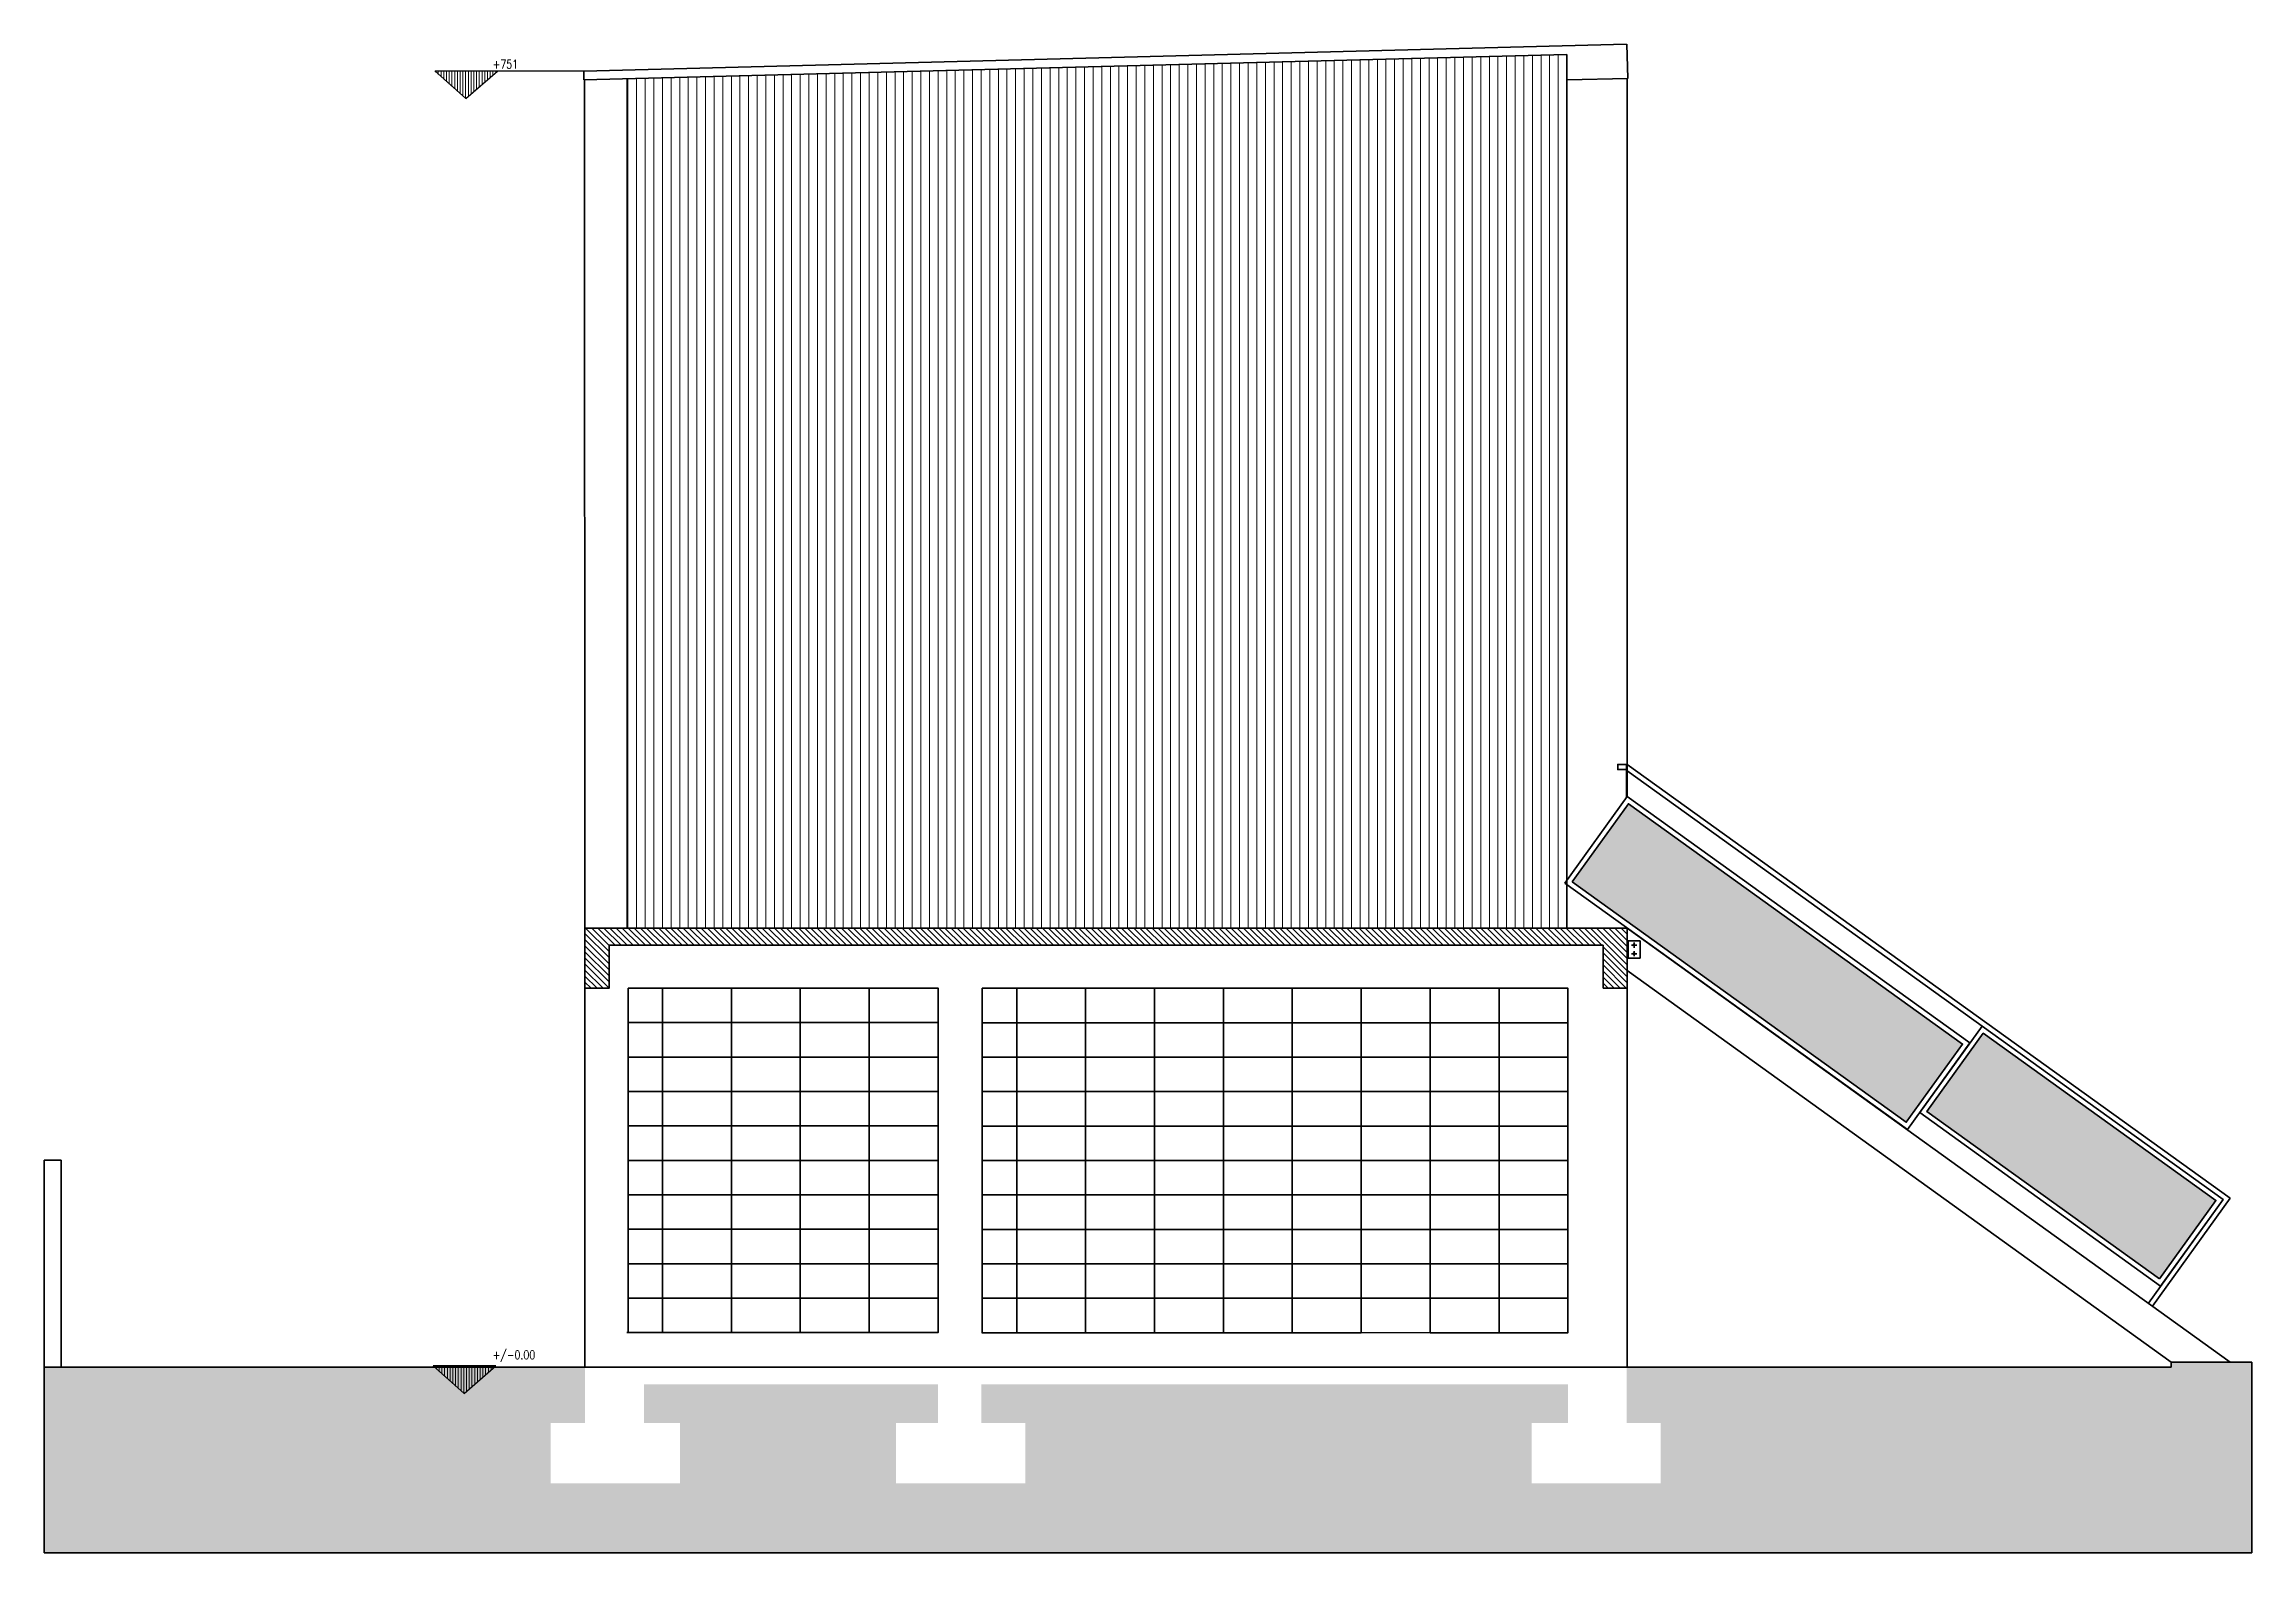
# Model space of a CAD drawing. Header units: metres. Extents: x -90 to 10476, y -9 to 23.
# Drawn here: x -75.43 to -62.61, y 13.93 to 22.69 of the extents above; entities that cross this region are included whole.
import ezdxf

# ---------------------------------------------------------------- set-up
doc = ezdxf.new("R2010")
doc.units = ezdxf.units.M
doc.header["$LTSCALE"] = 5
doc.header["$MEASUREMENT"] = 0
for name, color, linetype, lineweight in [('A-ELEV-MBE1', 7, 'Continuous', 35), ('A-ELEV-PATT', 255, 'Continuous', 18), ('A-SECT-MCUT', 7, 'Continuous', 35), ('A-SECT-PATT', 8, 'Continuous', 18)]:
    doc.layers.add(name, color=color, linetype=linetype, lineweight=lineweight)
doc.layers.add('quote', color=3, linetype='Continuous')
doc.styles.add('E-ROMANS', font='romans.shx', dxfattribs={"width": 0.8})

msp = doc.modelspace()

# ---------------------------------------------------------------- texts
at = {"layer": 'quote', "char_height": 0.05, "attachment_point": 1, "style": 'E-ROMANS'}
for s, insert in [('+751', (-72.824, 22.598)), ('+/-0.00', (-72.824, 15.104))]:
    msp.add_mtext(s, dxfattribs=dict(at, insert=insert))

# ---------------------------------------------------------------- hatches: boundary and pattern name
at = {"layer": 'A-ELEV-PATT'}
h = msp.add_hatch(dxfattribs=at)
h.set_pattern_fill('ANSI31', color=256, scale=0.005, angle=225, style=0)
h.set_pattern_definition([(270, (131.505024, -109.291618), (0.015875, -4e-17), [])])
h.paths.add_polyline_path([(-73.162, 22.532), (-72.978, 22.373), (-72.794, 22.532)])
h = msp.add_hatch(dxfattribs=at)
h.set_pattern_fill('ANSI31', color=256, scale=0.005, angle=225, style=0)
h.set_pattern_definition([(270, (131.494072, -116.810018), (0.015875, -4e-17), [])])
h.paths.add_polyline_path([(-73.173, 15.014), (-72.989, 14.855), (-72.805, 15.014)])
at = {"layer": 'A-SECT-PATT'}
h = msp.add_hatch(dxfattribs=at)
h.set_pattern_fill('ANSI31', color=256, scale=0.4, angle=135, style=0)
h.set_pattern_definition([(90, (-153.388415, 86.91729), (-0.05, 6e-17), [])])
h.paths.add_polyline_path([(-66.588, 22.63), (-72.044, 22.488), (-72.044, 17.557), (-70.005, 17.557), (-69.205, 17.557), (-66.588, 17.557), (-66.588, 17.809), (-66.6, 17.818), (-66.588, 17.835)])
h = msp.add_hatch(dxfattribs=at)
h.set_pattern_fill('DOTS', color=256, scale=0.4, angle=362.9169, style=0)
h.set_pattern_definition([(2.91694, (-80.229802, 36.78063), (0.011211598, 0.025603712), [0, -0.025])])
h.paths.add_polyline_path([(-64.499, 16.492), (-63.148, 15.52), (-62.821, 15.975), (-64.171, 16.946)])
h.paths.add_polyline_path([(-66.558, 17.825), (-64.618, 16.429), (-64.291, 16.883), (-66.231, 18.279)])
h = msp.add_hatch(dxfattribs=at)
h.set_pattern_fill('ANSI31', color=256, scale=0.2, angle=90, style=0)
h.set_pattern_definition([(135, (-80.229802, 36.78063), (-0.01767767, -0.01767767), [])])
h.paths.add_polyline_path([(-72.148, 17.557), (-72.148, 17.557), (-72.288, 17.557), (-72.288, 17.207), (-72.148, 17.207), (-72.148, 17.457), (-66.378, 17.457), (-66.378, 17.208), (-66.238, 17.208), (-66.238, 17.557), (-66.378, 17.557)])
h = msp.add_hatch(dxfattribs=at)
h.set_pattern_fill('DOTS', color=256, angle=90, style=0)
h.set_pattern_definition([(360, (-75.42751, 26.39726), (0.03125, 0.0625), [0, -0.0625])])
h.paths.add_polyline_path([(-66.793, 14.683), (-66.582, 14.683), (-66.582, 14.908), (-69.988, 14.908), (-69.988, 14.683), (-69.942, 14.683), (-69.732, 14.683), (-69.732, 14.333), (-70.482, 14.333), (-70.482, 14.683), (-70.283, 14.683), (-70.238, 14.683), (-70.238, 14.908), (-71.946, 14.908), (-71.946, 14.758), (-71.946, 14.683), (-71.737, 14.683), (-71.737, 14.333), (-72.487, 14.333), (-72.487, 14.683), (-72.288, 14.683), (-72.288, 14.833), (-72.288, 15.008), (-75.428, 15.008), (-75.428, 13.929), (-62.612, 13.929), (-62.612, 15.037), (-63.08, 15.037), (-63.08, 15.008), (-66.242, 15.008), (-66.242, 14.758), (-66.242, 14.683), (-66.043, 14.683), (-66.043, 14.333), (-66.793, 14.333)])

# ---------------------------------------------------------------- linework, layer by layer
at = {"layer": 'A-ELEV-MBE1'}
for p, q in [((-66.235, 22.491), (-66.24, 22.69)), ((-72.295, 22.482), (-66.588, 22.63)), ((-66.588, 22.63), (-66.588, 22.483)), ((-72.295, 22.532), (-72.295, 22.482)), ((-72.29, 22.333), (-72.29, 22.482)), ((-72.044, 22.488), (-72.044, 17.557)), ((-66.235, 22.491), (-66.588, 22.483)), ((-66.243, 18.314), (-66.243, 18.507)), ((-66.238, 18.507), (-66.243, 18.507)), ((-66.238, 18.507), (-62.738, 15.988)), ((-66.238, 18.321), (-66.238, 18.507)), ((-66.238, 18.47), (-62.779, 15.981)), ((-66.238, 17.557), (-62.738, 15.037)), ((-66.238, 17.311), (-66.238, 17.557)), ((-66.163, 17.483), (-66.238, 17.483)), ((-66.233, 17.483), (-66.233, 17.383)), ((-66.183, 17.458), (-66.213, 17.458)), ((-66.198, 17.443), (-66.198, 17.473)), ((-66.163, 17.483), (-66.163, 17.383)), ((-66.163, 17.383), (-66.238, 17.383)), ((-66.238, 17.311), (-63.08, 15.037)), ((-66.183, 17.408), (-66.213, 17.408)), ((-66.198, 17.423), (-66.198, 17.393)), ((-72.288, 17.207), (-72.288, 15.008)), ((-72.202, 17.207), (-72.152, 17.207)), ((-66.238, 17.208), (-66.238, 15.008)), ((-75.428, 16.21), (-75.428, 15.108)), ((-75.428, 16.21), (-75.428, 15.008)), ((-75.328, 16.21), (-75.428, 16.21)), ((-75.328, 16.21), (-75.428, 16.21)), ((-75.328, 15.108), (-75.328, 16.21)), ((-75.328, 15.008), (-75.328, 16.21)), ((-62.779, 15.981), (-63.213, 15.379)), ((-62.738, 15.988), (-63.188, 15.362)), ((-72.045, 15.208), (-70.238, 15.208)), ((-69.987, 15.208), (-66.582, 15.207)), ((-72.288, 15.008), (-75.428, 15.008)), ((-75.428, 15.008), (-75.428, 13.929)), ((-63.08, 15.008), (-66.238, 15.008)), ((-63.08, 15.037), (-62.612, 15.037)), ((-63.08, 15.037), (-63.08, 15.008)), ((-62.612, 15.037), (-62.612, 13.929)), ((-62.612, 15.037), (-62.612, 13.929)), ((-62.612, 13.929), (-75.428, 13.929))]:
    msp.add_line(p, q, dxfattribs=at)
at = {"layer": 'A-ELEV-MBE1', "extrusion": (-4.44089e-16, 5.03198e-31, -1)}
for p, q in [((-69.205, 17.557), (-70.005, 17.557)), ((-69.23, 17.557), (-69.98, 17.557)), ((-69.23, 17.557), (-69.98, 17.557))]:
    msp.add_line(p, q, dxfattribs=at)
at = {"layer": 'A-ELEV-MBE1'}
for points in [[(-72.295, 22.532), (-66.242, 22.69), (-66.242, 22.69), (-66.242, 22.69), (-66.242, 22.69), (-66.242, 22.69), (-66.242, 22.69)], [(-66.588, 17.557), (-66.588, 22.483)], [(-66.238, 22.491), (-66.238, 18.507)], [(-72.288, 17.557), (-72.288, 17.557), (-72.29, 22.333), (-72.29, 22.333)], [(-72.288, 15.008), (-66.238, 15.008)]]:
    msp.add_lwpolyline(points, dxfattribs=at)
for points in [[(-66.243, 18.477), (-66.243, 18.507), (-66.293, 18.507), (-66.293, 18.477)], [(-66.6, 17.818), (-66.238, 18.321), (-64.249, 16.89), (-64.611, 16.387)], [(-66.558, 17.825), (-66.231, 18.279), (-64.291, 16.883), (-64.618, 16.429)], [(-72.038, 17.208), (-71.838, 17.208), (-71.838, 17.008), (-72.038, 17.008)], [(-71.838, 17.208), (-71.438, 17.208), (-71.438, 17.008), (-71.838, 17.008)], [(-71.438, 17.208), (-71.038, 17.208), (-71.038, 17.008), (-71.438, 17.008)], [(-71.038, 17.208), (-70.638, 17.208), (-70.638, 17.008), (-71.038, 17.008)], [(-70.638, 17.208), (-70.238, 17.208), (-70.238, 17.008), (-70.638, 17.008)], [(-69.982, 17.207), (-69.782, 17.207), (-69.782, 17.007), (-69.982, 17.007)], [(-69.782, 17.207), (-69.382, 17.207), (-69.382, 17.007), (-69.782, 17.007)], [(-69.382, 17.207), (-68.982, 17.207), (-68.982, 17.007), (-69.382, 17.007)], [(-68.982, 17.207), (-68.582, 17.207), (-68.582, 17.007), (-68.982, 17.007)], [(-68.582, 17.207), (-68.182, 17.207), (-68.182, 17.007), (-68.582, 17.007)], [(-68.182, 17.207), (-67.782, 17.207), (-67.782, 17.007), (-68.182, 17.007)], [(-67.782, 17.207), (-67.382, 17.207), (-67.382, 17.007), (-67.782, 17.007)], [(-67.382, 17.207), (-66.982, 17.207), (-66.982, 17.007), (-67.382, 17.007)], [(-66.982, 17.207), (-66.582, 17.207), (-66.582, 17.007), (-66.982, 17.007)], [(-72.038, 17.008), (-71.838, 17.008), (-71.838, 16.808), (-72.038, 16.808)], [(-71.838, 17.008), (-71.438, 17.008), (-71.438, 16.808), (-71.838, 16.808)], [(-71.438, 17.008), (-71.038, 17.008), (-71.038, 16.808), (-71.438, 16.808)], [(-71.038, 17.008), (-70.638, 17.008), (-70.638, 16.808), (-71.038, 16.808)], [(-70.638, 17.008), (-70.238, 17.008), (-70.238, 16.808), (-70.638, 16.808)], [(-69.982, 17.007), (-69.782, 17.007), (-69.782, 16.807), (-69.982, 16.807)], [(-69.782, 17.007), (-69.382, 17.007), (-69.382, 16.807), (-69.782, 16.807)], [(-69.382, 17.007), (-68.982, 17.007), (-68.982, 16.807), (-69.382, 16.807)], [(-68.982, 17.007), (-68.582, 17.007), (-68.582, 16.807), (-68.982, 16.807)], [(-68.582, 17.007), (-68.182, 17.007), (-68.182, 16.807), (-68.582, 16.807)], [(-68.182, 17.007), (-67.782, 17.007), (-67.782, 16.807), (-68.182, 16.807)], [(-67.782, 17.007), (-67.382, 17.007), (-67.382, 16.807), (-67.782, 16.807)], [(-67.382, 17.007), (-66.982, 17.007), (-66.982, 16.807), (-67.382, 16.807)], [(-66.982, 17.007), (-66.582, 17.007), (-66.582, 16.807), (-66.982, 16.807)], [(-63.142, 15.478), (-64.54, 16.485), (-64.178, 16.988), (-62.779, 15.981)], [(-63.148, 15.52), (-64.499, 16.492), (-64.171, 16.946), (-62.821, 15.975)], [(-72.038, 16.808), (-71.838, 16.808), (-71.838, 16.608), (-72.038, 16.608)], [(-71.838, 16.808), (-71.438, 16.808), (-71.438, 16.608), (-71.838, 16.608)], [(-71.438, 16.808), (-71.038, 16.808), (-71.038, 16.608), (-71.438, 16.608)], [(-71.038, 16.808), (-70.638, 16.808), (-70.638, 16.608), (-71.038, 16.608)], [(-70.638, 16.808), (-70.238, 16.808), (-70.238, 16.608), (-70.638, 16.608)], [(-69.982, 16.807), (-69.782, 16.807), (-69.782, 16.607), (-69.982, 16.607)], [(-69.782, 16.807), (-69.382, 16.807), (-69.382, 16.607), (-69.782, 16.607)], [(-69.382, 16.807), (-68.982, 16.807), (-68.982, 16.607), (-69.382, 16.607)], [(-68.982, 16.807), (-68.582, 16.807), (-68.582, 16.607), (-68.982, 16.607)], [(-68.582, 16.807), (-68.182, 16.807), (-68.182, 16.607), (-68.582, 16.607)], [(-68.182, 16.807), (-67.782, 16.807), (-67.782, 16.607), (-68.182, 16.607)], [(-67.782, 16.807), (-67.382, 16.807), (-67.382, 16.607), (-67.782, 16.607)], [(-67.382, 16.807), (-66.982, 16.807), (-66.982, 16.607), (-67.382, 16.607)], [(-66.982, 16.807), (-66.582, 16.807), (-66.582, 16.607), (-66.982, 16.607)], [(-72.038, 16.608), (-71.838, 16.608), (-71.838, 16.408), (-72.038, 16.408)], [(-71.838, 16.608), (-71.438, 16.608), (-71.438, 16.408), (-71.838, 16.408)], [(-71.438, 16.608), (-71.038, 16.608), (-71.038, 16.408), (-71.438, 16.408)], [(-71.038, 16.608), (-70.638, 16.608), (-70.638, 16.408), (-71.038, 16.408)], [(-70.638, 16.608), (-70.238, 16.608), (-70.238, 16.408), (-70.638, 16.408)], [(-69.982, 16.607), (-69.782, 16.607), (-69.782, 16.407), (-69.982, 16.407)], [(-69.782, 16.607), (-69.382, 16.607), (-69.382, 16.407), (-69.782, 16.407)], [(-69.382, 16.607), (-68.982, 16.607), (-68.982, 16.407), (-69.382, 16.407)], [(-68.982, 16.607), (-68.582, 16.607), (-68.582, 16.407), (-68.982, 16.407)], [(-68.582, 16.607), (-68.182, 16.607), (-68.182, 16.407), (-68.582, 16.407)], [(-68.182, 16.607), (-67.782, 16.607), (-67.782, 16.407), (-68.182, 16.407)], [(-67.782, 16.607), (-67.382, 16.607), (-67.382, 16.407), (-67.782, 16.407)], [(-67.382, 16.607), (-66.982, 16.607), (-66.982, 16.407), (-67.382, 16.407)], [(-66.982, 16.607), (-66.582, 16.607), (-66.582, 16.407), (-66.982, 16.407)], [(-72.038, 16.408), (-71.838, 16.408), (-71.838, 16.208), (-72.038, 16.208)], [(-71.838, 16.408), (-71.438, 16.408), (-71.438, 16.208), (-71.838, 16.208)], [(-71.438, 16.408), (-71.038, 16.408), (-71.038, 16.208), (-71.438, 16.208)], [(-71.038, 16.408), (-70.638, 16.408), (-70.638, 16.208), (-71.038, 16.208)], [(-70.638, 16.408), (-70.238, 16.408), (-70.238, 16.208), (-70.638, 16.208)], [(-69.982, 16.407), (-69.782, 16.407), (-69.782, 16.207), (-69.982, 16.207)], [(-69.782, 16.407), (-69.382, 16.407), (-69.382, 16.207), (-69.782, 16.207)], [(-69.382, 16.407), (-68.982, 16.407), (-68.982, 16.207), (-69.382, 16.207)], [(-68.982, 16.407), (-68.582, 16.407), (-68.582, 16.207), (-68.982, 16.207)], [(-68.582, 16.407), (-68.182, 16.407), (-68.182, 16.207), (-68.582, 16.207)], [(-68.182, 16.407), (-67.782, 16.407), (-67.782, 16.207), (-68.182, 16.207)], [(-67.782, 16.407), (-67.382, 16.407), (-67.382, 16.207), (-67.782, 16.207)], [(-67.382, 16.407), (-66.982, 16.407), (-66.982, 16.207), (-67.382, 16.207)], [(-66.982, 16.407), (-66.582, 16.407), (-66.582, 16.207), (-66.982, 16.207)], [(-72.038, 16.208), (-71.838, 16.208), (-71.838, 16.008), (-72.038, 16.008)], [(-71.838, 16.208), (-71.438, 16.208), (-71.438, 16.008), (-71.838, 16.008)], [(-71.438, 16.208), (-71.038, 16.208), (-71.038, 16.008), (-71.438, 16.008)], [(-71.038, 16.208), (-70.638, 16.208), (-70.638, 16.008), (-71.038, 16.008)], [(-70.638, 16.208), (-70.238, 16.208), (-70.238, 16.008), (-70.638, 16.008)], [(-69.982, 16.207), (-69.782, 16.207), (-69.782, 16.007), (-69.982, 16.007)], [(-69.782, 16.207), (-69.382, 16.207), (-69.382, 16.007), (-69.782, 16.007)], [(-69.382, 16.207), (-68.982, 16.207), (-68.982, 16.007), (-69.382, 16.007)], [(-68.982, 16.207), (-68.582, 16.207), (-68.582, 16.007), (-68.982, 16.007)], [(-68.582, 16.207), (-68.182, 16.207), (-68.182, 16.007), (-68.582, 16.007)], [(-68.182, 16.207), (-67.782, 16.207), (-67.782, 16.007), (-68.182, 16.007)], [(-67.782, 16.207), (-67.382, 16.207), (-67.382, 16.007), (-67.782, 16.007)], [(-67.382, 16.207), (-66.982, 16.207), (-66.982, 16.007), (-67.382, 16.007)], [(-66.982, 16.207), (-66.582, 16.207), (-66.582, 16.007), (-66.982, 16.007)], [(-72.038, 16.008), (-71.838, 16.008), (-71.838, 15.808), (-72.038, 15.808)], [(-71.838, 16.008), (-71.438, 16.008), (-71.438, 15.808), (-71.838, 15.808)], [(-71.438, 16.008), (-71.038, 16.008), (-71.038, 15.808), (-71.438, 15.808)], [(-71.038, 16.008), (-70.638, 16.008), (-70.638, 15.808), (-71.038, 15.808)], [(-70.638, 16.008), (-70.238, 16.008), (-70.238, 15.808), (-70.638, 15.808)], [(-69.982, 16.007), (-69.782, 16.007), (-69.782, 15.807), (-69.982, 15.807)], [(-69.782, 16.007), (-69.382, 16.007), (-69.382, 15.807), (-69.782, 15.807)], [(-69.382, 16.007), (-68.982, 16.007), (-68.982, 15.807), (-69.382, 15.807)], [(-68.982, 16.007), (-68.582, 16.007), (-68.582, 15.807), (-68.982, 15.807)], [(-68.582, 16.007), (-68.182, 16.007), (-68.182, 15.807), (-68.582, 15.807)], [(-68.182, 16.007), (-67.782, 16.007), (-67.782, 15.807), (-68.182, 15.807)], [(-67.782, 16.007), (-67.382, 16.007), (-67.382, 15.807), (-67.782, 15.807)], [(-67.382, 16.007), (-66.982, 16.007), (-66.982, 15.807), (-67.382, 15.807)], [(-66.982, 16.007), (-66.582, 16.007), (-66.582, 15.807), (-66.982, 15.807)], [(-72.038, 15.808), (-71.838, 15.808), (-71.838, 15.608), (-72.038, 15.608)], [(-71.838, 15.808), (-71.438, 15.808), (-71.438, 15.608), (-71.838, 15.608)], [(-71.438, 15.808), (-71.038, 15.808), (-71.038, 15.608), (-71.438, 15.608)], [(-71.038, 15.808), (-70.638, 15.808), (-70.638, 15.608), (-71.038, 15.608)], [(-70.638, 15.808), (-70.238, 15.808), (-70.238, 15.608), (-70.638, 15.608)], [(-69.982, 15.807), (-69.782, 15.807), (-69.782, 15.607), (-69.982, 15.607)], [(-69.782, 15.807), (-69.382, 15.807), (-69.382, 15.607), (-69.782, 15.607)], [(-69.382, 15.807), (-68.982, 15.807), (-68.982, 15.607), (-69.382, 15.607)], [(-68.982, 15.807), (-68.582, 15.807), (-68.582, 15.607), (-68.982, 15.607)], [(-68.582, 15.807), (-68.182, 15.807), (-68.182, 15.607), (-68.582, 15.607)], [(-68.182, 15.807), (-67.782, 15.807), (-67.782, 15.607), (-68.182, 15.607)], [(-67.782, 15.807), (-67.382, 15.807), (-67.382, 15.607), (-67.782, 15.607)], [(-67.382, 15.807), (-66.982, 15.807), (-66.982, 15.607), (-67.382, 15.607)], [(-66.982, 15.807), (-66.582, 15.807), (-66.582, 15.607), (-66.982, 15.607)], [(-72.038, 15.608), (-71.838, 15.608), (-71.838, 15.408), (-72.038, 15.408)], [(-71.838, 15.608), (-71.438, 15.608), (-71.438, 15.408), (-71.838, 15.408)], [(-71.438, 15.608), (-71.038, 15.608), (-71.038, 15.408), (-71.438, 15.408)], [(-71.038, 15.608), (-70.638, 15.608), (-70.638, 15.408), (-71.038, 15.408)], [(-70.638, 15.608), (-70.238, 15.608), (-70.238, 15.408), (-70.638, 15.408)], [(-69.982, 15.607), (-69.782, 15.607), (-69.782, 15.407), (-69.982, 15.407)], [(-69.782, 15.607), (-69.382, 15.607), (-69.382, 15.407), (-69.782, 15.407)], [(-69.382, 15.607), (-68.982, 15.607), (-68.982, 15.407), (-69.382, 15.407)], [(-68.982, 15.607), (-68.582, 15.607), (-68.582, 15.407), (-68.982, 15.407)], [(-68.582, 15.607), (-68.182, 15.607), (-68.182, 15.407), (-68.582, 15.407)], [(-68.182, 15.607), (-67.782, 15.607), (-67.782, 15.407), (-68.182, 15.407)], [(-67.782, 15.607), (-67.382, 15.607), (-67.382, 15.407), (-67.782, 15.407)], [(-67.382, 15.607), (-66.982, 15.607), (-66.982, 15.407), (-67.382, 15.407)], [(-66.982, 15.607), (-66.582, 15.607), (-66.582, 15.407), (-66.982, 15.407)], [(-72.038, 15.408), (-71.838, 15.408), (-71.838, 15.208), (-72.038, 15.208)], [(-71.838, 15.408), (-71.438, 15.408), (-71.438, 15.208), (-71.838, 15.208)], [(-71.438, 15.408), (-71.038, 15.408), (-71.038, 15.208), (-71.438, 15.208)], [(-71.038, 15.408), (-70.638, 15.408), (-70.638, 15.208), (-71.038, 15.208)], [(-70.638, 15.408), (-70.238, 15.408), (-70.238, 15.208), (-70.638, 15.208)], [(-69.982, 15.407), (-69.782, 15.407), (-69.782, 15.207), (-69.982, 15.207)], [(-69.782, 15.407), (-69.382, 15.407), (-69.382, 15.207), (-69.782, 15.207)], [(-69.382, 15.407), (-68.982, 15.407), (-68.982, 15.207), (-69.382, 15.207)], [(-68.982, 15.407), (-68.582, 15.407), (-68.582, 15.207), (-68.982, 15.207)], [(-68.582, 15.407), (-68.182, 15.407), (-68.182, 15.207), (-68.582, 15.207)], [(-68.182, 15.407), (-67.782, 15.407), (-67.782, 15.207), (-68.182, 15.207)], [(-67.382, 15.407), (-66.982, 15.407), (-66.982, 15.207), (-67.382, 15.207)], [(-66.982, 15.407), (-66.582, 15.407), (-66.582, 15.207), (-66.982, 15.207)]]:
    msp.add_lwpolyline(points, close=True, dxfattribs=at)
for centre in [(-66.198, 17.458), (-66.198, 17.408)]:
    msp.add_circle(centre, 0.005, dxfattribs=at)
at = {"layer": 'A-SECT-MCUT'}
for p, q in [((-66.378, 17.557), (-66.238, 17.557)), ((-66.238, 17.557), (-66.238, 17.208)), ((-66.378, 17.208), (-66.378, 17.457)), ((-66.238, 17.208), (-66.378, 17.208))]:
    msp.add_line(p, q, dxfattribs=at)
for points in [[(-72.148, 17.557), (-72.148, 17.557), (-66.378, 17.557)], [(-72.148, 17.457), (-72.148, 17.207), (-72.288, 17.207), (-72.288, 17.557), (-72.148, 17.557)], [(-66.378, 17.457), (-72.148, 17.457)]]:
    msp.add_lwpolyline(points, dxfattribs=at)
at = {"layer": 'quote'}
for p, q in [((-73.16, 22.534), (-72.979, 22.374)), ((-72.795, 22.532), (-73.158, 22.532)), ((-72.979, 22.374), (-72.795, 22.532)), ((-72.295, 22.532), (-72.795, 22.532)), ((-73.169, 15.014), (-72.99, 14.855)), ((-72.805, 15.014), (-73.169, 15.014)), ((-72.99, 14.855), (-72.805, 15.014))]:
    msp.add_line(p, q, dxfattribs=at)

msp.set_redraw_order([(e.dxf.handle, doc.entitydb.next_handle()) for e in msp.query("TEXT MTEXT ATTDEF DIMENSION ARC_DIMENSION")])  # texts and dimensions are drawn at this point

doc.saveas('drawing.dxf')
